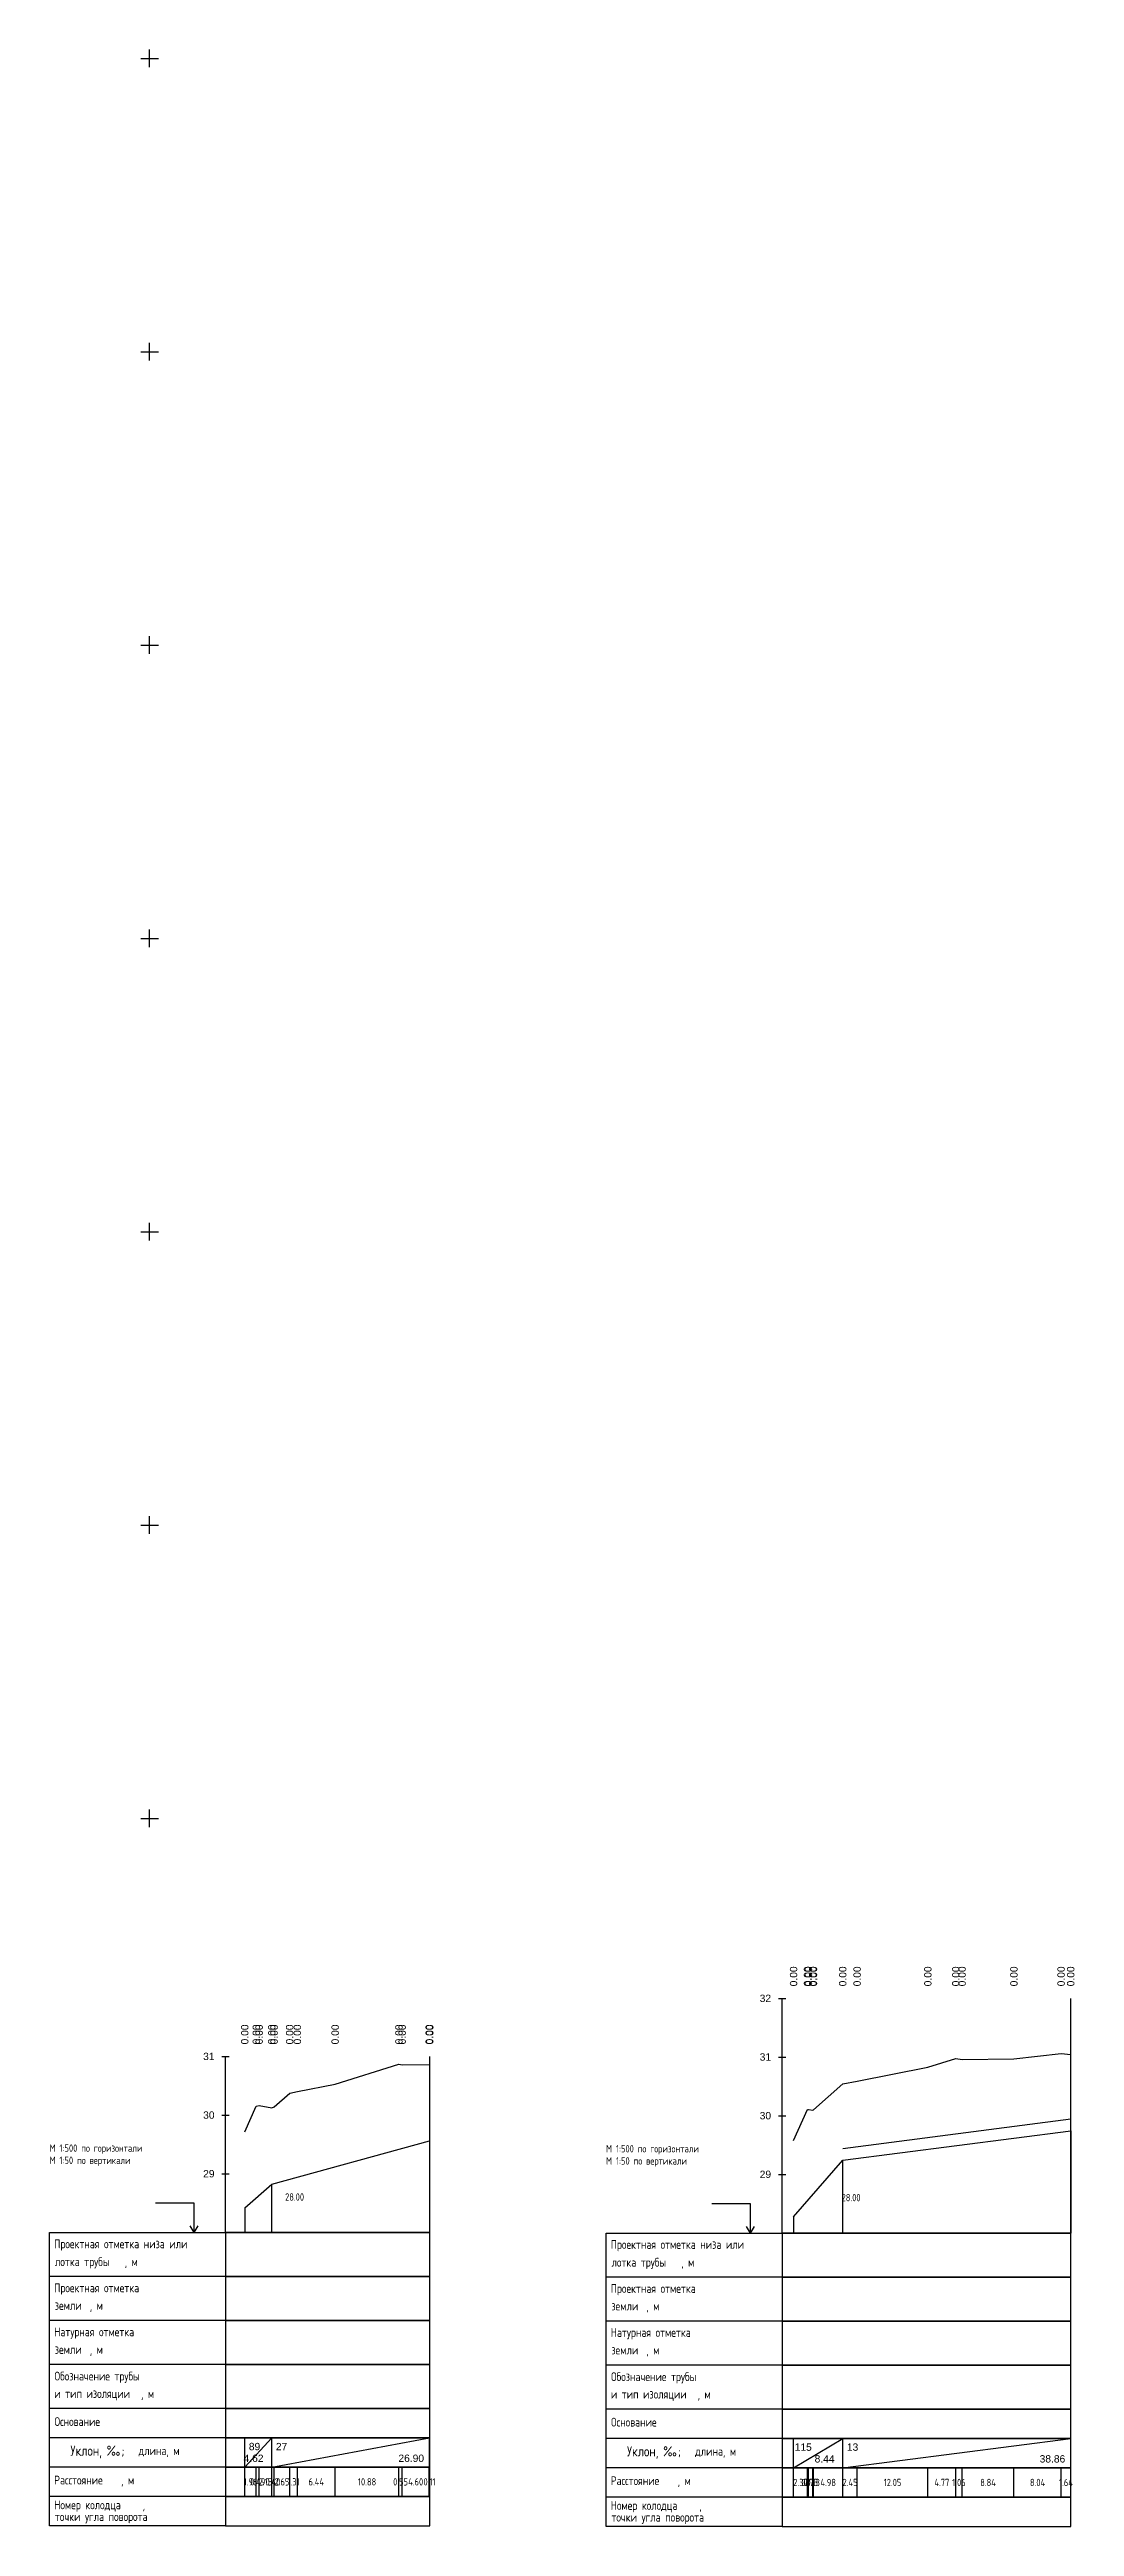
# Model space of a CAD drawing. Header units: metres. Extents: x 2491 to 4492, y 1184 to 2058.
# Drawn here: x 3325 to 3499.7, y 1185.6 to 1607.8 of the extents above; entities that cross this region are included whole.
import ezdxf
from ezdxf.enums import TextEntityAlignment as Align

# ---------------------------------------------------------------- set-up
doc = ezdxf.new("R2010")
doc.units = ezdxf.units.M
doc.layers.add('02_Сетка', color=7, linetype='Continuous', transparency=0.6)
for name, color, linetype, lineweight in [('Сети_В1', 130, 'Continuous', 30), ('Сети_Вид.Профиля', 7, 'Continuous', 30), ('Сети_Вид.Профиля.Проектные.Данные', 1, 'Continuous', 30)]:
    doc.layers.add(name, color=color, linetype=linetype, lineweight=lineweight)
doc.styles.get("Standard").update_dxf_attribs({"font": 'GOST_0.TTF'})

msp = doc.modelspace()

# ---------------------------------------------------------------- texts
at = {"color": 7, "linetype": 'Continuous', "lineweight": -3, "char_height": 1.25, "attachment_point": 5, "rotation": 90}
for insert in [(3451.8, 1279.33), (3454.17, 1279.33), (3454.34, 1279.33), (3455.07, 1279.33), (3455.2, 1279.33), (3460.18, 1279.33), (3462.63, 1279.33), (3474.69, 1279.33), (3479.45, 1279.33), (3480.52, 1279.33), (3489.36, 1279.33), (3497.4, 1279.33), (3499.04, 1279.33), (3358.25, 1269.43), (3360.21, 1269.43), (3360.7, 1269.43), (3362.85, 1269.43), (3363.25, 1269.43), (3365.9, 1269.43), (3367.21, 1269.43), (3373.65, 1269.43), (3384.53, 1269.43), (3385.08, 1269.43), (3389.68, 1269.43), (3389.79, 1269.43)]:
    msp.add_mtext('{\\fArial|b0|i0|c204|p34;0.00}', dxfattribs=dict(at, insert=insert))
at = {"layer": 'Сети_Вид.Профиля', "color": 7, "linetype": 'Continuous', "lineweight": 30, "char_height": 1.25}
for s, insert, attachment_point in [('{\\fArial|b0|i0|c204|p34;32}', (3447.96, 1275.58), 6), ('{\\fArial|b0|i0|c204|p34;31}', (3353.09, 1265.68), 6), ('{\\fArial|b0|i0|c204|p34;31}', (3447.96, 1265.58), 6), ('{\\fArial|b0|i0|c204|p34;30}', (3353.09, 1255.68), 6), ('{\\fArial|b0|i0|c204|p34;30}', (3447.96, 1255.58), 6), ('М 1:500 по горизонтали\\PМ 1:50 по вертикали\\P\\P\\P^I^I^I                                 {\\fArial|b0|i0|c204|p34;    }  28.00', (3324.97, 1250.68), 1), ('М 1:500 по горизонтали\\PМ 1:50 по вертикали\\P\\P\\P^I^I^I                                 {\\fArial|b0|i0|c204|p34;    }  28.00', (3419.83, 1250.58), 1), ('{\\fArial|b0|i0|c204|p34;29}', (3353.09, 1245.68), 6), ('{\\fArial|b0|i0|c204|p34;29}', (3447.96, 1245.58), 6)]:
    msp.add_mtext(s, dxfattribs=dict(at, insert=insert, attachment_point=attachment_point))
at = {"layer": 'Сети_Вид.Профиля.Проектные.Данные', "color": 1, "linetype": 'Continuous', "lineweight": 30, "char_height": 1.25, "attachment_point": 5}
for s, insert in [('{\\fArial|b0|i0|c204|p34;89}', (3359.91, 1199.18)), ('{\\fArial|b0|i0|c204|p34;27}', (3364.52, 1199.18)), ('{\\fArial|b0|i0|c204|p34;115}', (3453.44, 1199.08)), ('{\\fArial|b0|i0|c204|p34;13}', (3461.85, 1199.08)), ('{\\fArial|b0|i0|c204|p34;4.62}', (3359.74, 1197.18)), ('{\\fArial|b0|i0|c204|p34;26.90}', (3386.62, 1197.18)), ('{\\fArial|b0|i0|c204|p34;8.44}', (3457.08, 1197.08)), ('{\\fArial|b0|i0|c204|p34;38.86}', (3495.92, 1197.08)), ('1.96', (3359.23, 1193.17)), ('0.49', (3360.46, 1193.17)), ('2.15', (3361.78, 1193.17)), ('0.40', (3363.05, 1193.17)), ('2.65', (3364.58, 1193.17)), ('1.31', (3366.55, 1193.17)), ('6.44', (3370.43, 1193.17)), ('10.88', (3379.09, 1193.17)), ('0.55', (3384.8, 1193.17)), ('4.60', (3387.38, 1193.17)), ('0.11', (3389.74, 1193.17)), ('2.37', (3452.98, 1193.06)), ('0.17', (3454.25, 1193.06)), ('0.73', (3454.7, 1193.06)), ('0.13', (3455.13, 1193.06)), ('4.98', (3457.69, 1193.06)), ('2.45', (3461.41, 1193.06)), ('12.05', (3468.66, 1193.06)), ('4.77', (3477.07, 1193.06)), ('1.06', (3479.98, 1193.06)), ('8.84', (3484.94, 1193.06)), ('8.04', (3493.38, 1193.06)), ('1.64', (3498.22, 1193.06))]:
    msp.add_mtext(s, dxfattribs=dict(at, insert=insert))

# ---------------------------------------------------------------- blocks, each defined once
blk = doc.blocks.new('g5_012')
at = {"color": 92}
for points in [[(-1.5, 0), (1.5, 0)], [(0, -1.5), (0, 1.5)]]:
    blk.add_lwpolyline(points, dxfattribs=at)
blk = doc.blocks.new('Боковик Формы 2')
at = {"layer": 'Сети_Вид.Профиля'}
for points in [[(-10.73, 0), (-10.73, 10), (-23.89, 10)], [(-10.73, 0), (-12.09, 2.29)], [(-10.73, 0), (-9.37, 2.29)], [(0, -15), (-60, -15)], [(0, -30), (-60, -30)], [(0, -45), (-60, -45)], [(0, -60), (-60, -60)], [(0, -70), (-60, -70)], [(0, -80), (-60, -80)], [(0, -90), (-60, -90)]]:
    blk.add_lwpolyline(points, dxfattribs=at)
blk.add_lwpolyline([(0, 0), (0, -15), (0, -30), (0, -45), (0, -60), (0, -70), (0, -80), (0, -90), (0, -100), (-60, -100), (-60, 0)], close=True, dxfattribs=at)
at = {"color": 0, "linetype": 'Continuous'}
blk.add_text('Уклон, ‰;', height=3.5, dxfattribs=at).set_placement((-34.45, -74.39), align=Align.MIDDLE_RIGHT)
at = {"layer": 'Сети_Вид.Профиля'}
for s, p in [('Проектная отметка низа или', (-58.42, -5.38)), ('лотка трубы', (-58.14, -11.45)), (', ', (-34.36, -11.45)), ('м', (-32.03, -11.45)), ('Проектная отметка', (-58.42, -20.38)), ('земли', (-58.19, -26.38)), ('м', (-43.94, -26.38)), ('Натурная отметка', (-58.43, -35.38)), (', ', (-46.27, -26.38)), ('земли', (-58.19, -41.38)), (', ', (-46.27, -41.38)), ('м', (-43.94, -41.38)), ('Обозначение трубы', (-58.29, -50.45)), ('и тип изоляции', (-58.37, -56.42)), (', ', (-28.78, -56.42)), ('м', (-26.45, -56.42)), ('Основание', (-58.29, -65.95)), (' длина, м', (-31.19, -75.89)), ('Расстояние', (-58.41, -85.9)), ('м', (-33.26, -85.9)), ('Номер колодца', (-58.43, -94.36)), (', ', (-35.59, -85.9)), ('точки угла поворота', (-58.17, -98.36)), (',', (-28.24, -94.36))]:
    blk.add_text(s, height=3, dxfattribs=at).set_placement(p)

# ---------------------------------------------------------------- linework, layer by layer
at = {"layer": 'Сети_В1', "color": 130, "linetype": 'Continuous', "lineweight": 30}
for p, q in [((3460.18, 1249.99), (3499.04, 1255.02)), ((3460.18, 1247.99), (3499.04, 1253.02))]:
    msp.add_line(p, q, dxfattribs=at)
at = {"layer": 'Сети_Вид.Профиля', "color": 7, "linetype": 'Continuous', "lineweight": 30}
for p, q in [((3449.21, 1275.58), (3450.46, 1275.58)), ((3449.83, 1235.58), (3449.83, 1275.58)), ((3499.04, 1235.58), (3499.04, 1275.58)), ((3354.34, 1265.68), (3355.59, 1265.68)), ((3354.97, 1235.68), (3354.97, 1265.68)), ((3389.79, 1235.68), (3389.79, 1265.68)), ((3449.21, 1265.58), (3450.46, 1265.58)), ((3354.34, 1255.68), (3355.59, 1255.68)), ((3449.21, 1255.58), (3450.46, 1255.58)), ((3354.34, 1245.68), (3355.59, 1245.68)), ((3449.21, 1245.58), (3450.46, 1245.58)), ((3354.97, 1235.68), (3389.79, 1235.68)), ((3449.83, 1235.58), (3499.04, 1235.58)), ((3358.25, 1190.67), (3358.25, 1195.67)), ((3360.21, 1190.67), (3360.21, 1195.67)), ((3360.7, 1190.67), (3360.7, 1195.67)), ((3362.85, 1190.67), (3362.85, 1195.67)), ((3363.25, 1190.67), (3363.25, 1195.67)), ((3365.9, 1190.67), (3365.9, 1195.67)), ((3367.21, 1190.67), (3367.21, 1195.67)), ((3373.65, 1190.67), (3373.65, 1195.67)), ((3384.53, 1190.67), (3384.53, 1195.67)), ((3385.08, 1190.67), (3385.08, 1195.67)), ((3389.68, 1190.67), (3389.68, 1195.67)), ((3451.8, 1190.56), (3451.8, 1195.56)), ((3454.17, 1190.56), (3454.17, 1195.56)), ((3454.34, 1190.56), (3454.34, 1195.56)), ((3455.07, 1190.56), (3455.07, 1195.56)), ((3455.2, 1190.56), (3455.2, 1195.56)), ((3460.18, 1190.56), (3460.18, 1195.56)), ((3462.63, 1190.56), (3462.63, 1195.56)), ((3474.69, 1190.56), (3474.69, 1195.56)), ((3479.45, 1190.56), (3479.45, 1195.56)), ((3480.52, 1190.56), (3480.52, 1195.56)), ((3489.36, 1190.56), (3489.36, 1195.56)), ((3497.4, 1190.56), (3497.4, 1195.56))]:
    msp.add_line(p, q, dxfattribs=at)
for points in [[(3354.97, 1228.17), (3389.79, 1228.17), (3389.79, 1235.67), (3354.97, 1235.67)], [(3449.83, 1228.06), (3499.04, 1228.06), (3499.04, 1235.56), (3449.83, 1235.56)], [(3354.97, 1220.67), (3389.79, 1220.67), (3389.79, 1228.17), (3354.97, 1228.17)], [(3449.83, 1220.56), (3499.04, 1220.56), (3499.04, 1228.06), (3449.83, 1228.06)], [(3354.97, 1213.17), (3389.79, 1213.17), (3389.79, 1220.67), (3354.97, 1220.67)], [(3449.83, 1213.06), (3499.04, 1213.06), (3499.04, 1220.56), (3449.83, 1220.56)], [(3354.97, 1205.67), (3389.79, 1205.67), (3389.79, 1213.17), (3354.97, 1213.17)], [(3449.83, 1205.56), (3499.04, 1205.56), (3499.04, 1213.06), (3449.83, 1213.06)], [(3354.97, 1200.67), (3389.79, 1200.67), (3389.79, 1205.67), (3354.97, 1205.67)], [(3449.83, 1200.56), (3499.04, 1200.56), (3499.04, 1205.56), (3449.83, 1205.56)], [(3354.97, 1195.67), (3389.79, 1195.67), (3389.79, 1200.67), (3354.97, 1200.67)], [(3449.83, 1195.56), (3499.04, 1195.56), (3499.04, 1200.56), (3449.83, 1200.56)], [(3354.97, 1190.67), (3389.79, 1190.67), (3389.79, 1195.67), (3354.97, 1195.67)], [(3449.83, 1190.56), (3499.04, 1190.56), (3499.04, 1195.56), (3449.83, 1195.56)], [(3354.97, 1185.67), (3389.79, 1185.67), (3389.79, 1190.67), (3354.97, 1190.67)], [(3449.83, 1185.56), (3499.04, 1185.56), (3499.04, 1190.56), (3449.83, 1190.56)]]:
    msp.add_3dface(points, dxfattribs=at)
at = {"layer": 'Сети_Вид.Профиля.Проектные.Данные', "color": 1, "linetype": 'Continuous', "lineweight": 30}
for p, q in [((3389.74, 1251.31), (3389.74, 1235.68)), ((3499.04, 1253.02), (3499.04, 1235.58)), ((3460.18, 1235.58), (3460.18, 1247.99)), ((3362.85, 1235.68), (3362.85, 1243.93)), ((3358.25, 1239.85), (3358.25, 1235.68)), ((3451.8, 1238.33), (3451.8, 1235.58)), ((3358.25, 1195.68), (3358.25, 1200.68)), ((3358.25, 1195.68), (3362.85, 1200.68)), ((3362.85, 1195.68), (3362.85, 1200.68)), ((3362.85, 1195.68), (3389.74, 1200.68)), ((3389.74, 1195.68), (3389.74, 1200.68)), ((3451.8, 1195.58), (3451.8, 1200.58)), ((3451.8, 1195.58), (3460.18, 1200.58)), ((3460.18, 1195.58), (3460.18, 1200.58)), ((3460.18, 1195.58), (3499.04, 1200.58)), ((3499.04, 1195.58), (3499.04, 1200.58))]:
    msp.add_line(p, q, dxfattribs=at)
at = {"layer": 'Сети_Вид.Профиля.Проектные.Данные', "color": 1, "linetype": 'Continuous', "lineweight": 30, "ltscale": 2, "flags": 128}
for points in [[(3358.25, 1252.85), (3360.21, 1257.23), (3360.7, 1257.34), (3362.85, 1256.93), (3363.25, 1257.08), (3365.9, 1259.43), (3367.21, 1259.68), (3373.65, 1260.97), (3384.53, 1264.34), (3385.08, 1264.25), (3389.68, 1264.3), (3389.79, 1264.31)], [(3451.8, 1251.33), (3454.17, 1256.63), (3454.34, 1256.66), (3455.07, 1256.52), (3455.2, 1256.58), (3460.18, 1260.99), (3462.63, 1261.46), (3474.69, 1263.85), (3479.45, 1265.33), (3480.52, 1265.16), (3489.36, 1265.25), (3497.4, 1266.2)], [(3497.4, 1266.2), (3499.04, 1266.02), (3499.04, 1266.02)], [(3358.25, 1239.85), (3362.85, 1243.93), (3389.74, 1251.31)], [(3451.8, 1238.33), (3460.18, 1247.99), (3499.04, 1253.02)]]:
    msp.add_lwpolyline(points, dxfattribs=at)

# ---------------------------------------------------------------- block references
at = {"layer": '02_Сетка', "color": 92, "linetype": 'Continuous', "lineweight": 15, "ltscale": 0.5}
for p in [(3342.03, 1606.26), (3342.03, 1556.26), (3342.03, 1506.26), (3342.03, 1456.26), (3342.03, 1406.26), (3342.03, 1356.26), (3342.03, 1306.26)]:
    msp.add_blockref('g5_012', p, dxfattribs=at)
at = {"layer": 'Сети_Вид.Профиля', "color": 7, "linetype": 'Continuous', "lineweight": 30, "xscale": 0.5, "yscale": 0.5, "zscale": 0.5}
for p in [(3354.96, 1235.67), (3449.83, 1235.57)]:
    msp.add_blockref('Боковик Формы 2', p, dxfattribs=at)

msp.set_redraw_order([(e.dxf.handle, doc.entitydb.next_handle()) for e in msp.query("TEXT MTEXT ATTDEF DIMENSION ARC_DIMENSION")])  # texts and dimensions are drawn at this point

doc.saveas('drawing.dxf')
